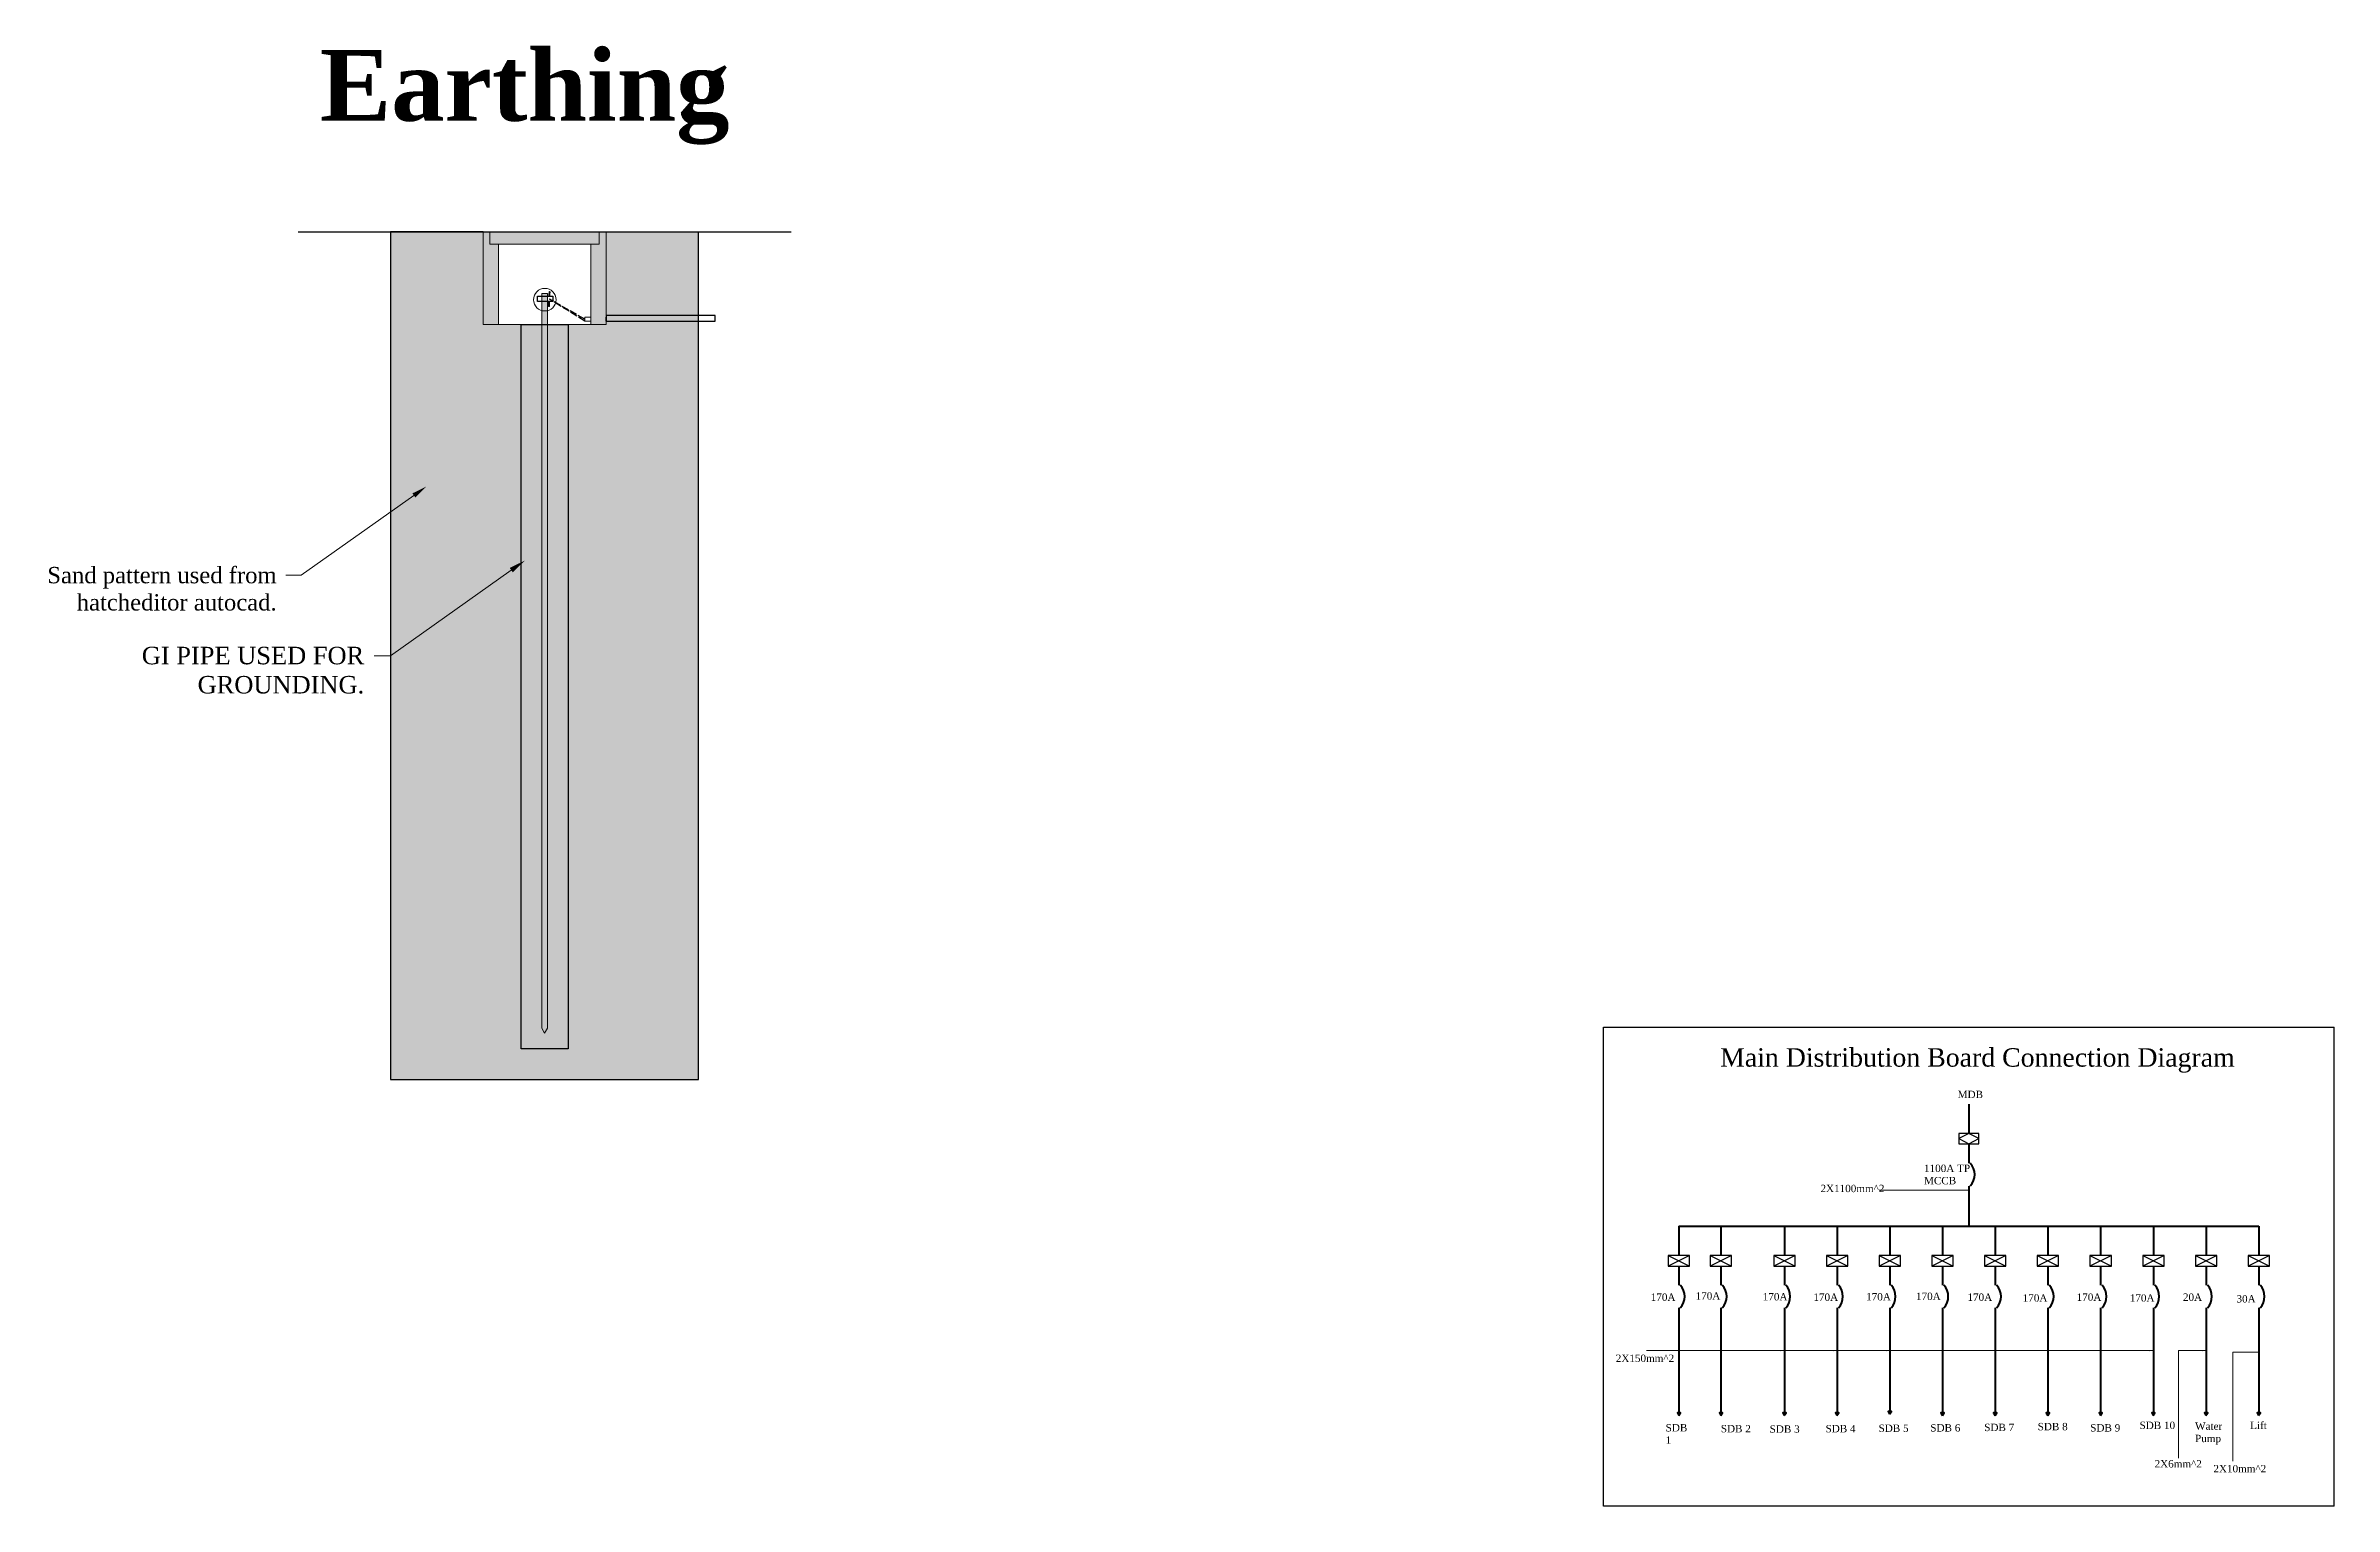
# Model space of a CAD drawing. Header units: inches. Extents: x -412 to 20037, y 548 to 16595.
# Drawn here: x 7424 to 11151, y 8844 to 11221 of the extents above; entities that cross this region are included whole.
import ezdxf
from ezdxf import colors
from ezdxf.entities.mleader import LeaderData, LeaderLine
from ezdxf.math import Vec2, Vec3

# ---------------------------------------------------------------- set-up
doc = ezdxf.new("R2010")
doc.units = ezdxf.units.IN
doc.header["$MEASUREMENT"] = 0
doc.linetypes.add('ACAD_ISO02W100', pattern=[15, 12, -3])
doc.layers.add('bath', color=4, linetype='Continuous')
doc.layers.add('bed and sufa', color=90, linetype='Continuous')
doc.styles.add('A', font='times.ttf', dxfattribs={"height": 12})
doc.styles.add('Komol Dim', font='ARIALN.TTF')
doc.styles.get("Standard").update_dxf_attribs({"font": 'arial.ttf'})
doc.dimstyles.new('komol Dim', dxfattribs={"dimscale": 0, "dimtxt": 6, "dimasz": 2, "dimexe": 0.5, "dimexo": 0, "dimgap": 0, "dimtad": 2, "dimdec": 1, "dimzin": 3, "dimdsep": 46, "dimlunit": 4, "dimtxsty": 'Komol Dim', "dimblk": 'do.col', "dimcen": 1, "dimdle": 1, "dimclrd": 7, "dimclre": 8, "dimclrt": 256, "dimaunit": 1, "dimadec": 0, "dimazin": 0, "dimtfac": 1, "dimtdec": 1, "dimtofl": 0, "dimtmove": 2, "dimatfit": 3, "dimfxl": 1, "dimtfill": 1, "dimtfillclr": 3, "dimtolj": 1, "dimtzin": 0, "dimlwd": 13, "dimlwe": 13, "dimarcsym": 0})
pattern_1 = [(37.50000000000001, (-1283760.031590353, -974335.2596362758), (-0.8026387292294468, 24.55089596460055), [0, -19.36729371223466, 0, -21.66078902026245, 0, -20.70516597525087]), (7.499999999999999, (-1283760.031590353, -974335.2596362758), (22.54985872104672, 35.95877088429721), [0, -10.44814529212659, 0, -17.4560476222115, 0, -6.689361315081051]), (327.5, (-1283775.703808291, -974335.2596362758), (39.67929330346814, 0.07209484507904924), [0, -6.370820300077191, 0, -22.93495308027789, 0, -29.9428554103628]), (317.5, (-1283775.703808291, -974335.2596362758), (38.30299958791682, 11.18301305582318), [0, -3.185410150038595, 0, -15.03513590818217, 0, -17.20121481020842])]

msp = doc.modelspace()

# ---------------------------------------------------------------- texts
at = {"lineweight": 25, "insert": (7870.332019557536, 11213.83894401704), "char_height": 115.2, "attachment_point": 1}
msp.add_mtext_dynamic_manual_height_columns('{\\fTimes New Roman|b1|i0|c0|p18;Earthing}', width=8633.195833316726, gutter_width=0.8, heights=[0], dxfattribs=at)
at = {"color": 7, "lineweight": 30, "insert": (10569.67949948, 9569.059216718982), "char_height": 30, "width": 1064.874038836191, "attachment_point": 5, "style": 'A'}
msp.add_mtext('Main Distribution Board Connection Diagram', dxfattribs=at)
at = {"color": 7, "lineweight": 40, "char_height": 12, "attachment_point": 1, "style": 'A'}
for s, insert, width in [('MDB', (10537.53656144766, 9519.839532119051), 43.92664822883671), ('1100A TP MCCB', (10482.73890365486, 9399.489999665635), 95.6682561802736), ('2X1100mm^ 2', (10314.09028646027, 9366.699982485126), 43.92664822883671), ('170A', (10037.68485278892, 9189.792319387027), 43.92664822883671), ('170A', (10110.7462833436, 9191.813659583455), 43.92664822883671), ('170A', (10220.08340439736, 9190.473281933231), 43.92664822883671), ('170A', (10302.60427038779, 9189.802776233937), 43.92664822883671), ('170A', (10388.47932272323, 9190.473281933231), 43.92664822883671), ('170A', (10469.65851417556, 9191.143470758343), 43.92664822883671), ('170A', (10553.52105470398, 9189.802776233937), 43.92664822883671), ('170A', (10643.42200642021, 9188.462398583713), 43.92664822883671), ('170A', (10731.30957056279, 9189.802776233937), 43.92664822883671), ('170A', (10817.85633593402, 9188.462398583713), 43.92664822883671), ('20A', (10904.40222553851, 9189.802776233937), 43.92664822883671), ('30A', (10991.61895241204, 9187.121704059366), 43.92664822883671), ('2X150mm^ 2', (9980.721271898976, 9090.320030566596), 43.92664822883671), ('Lift', (11013.88882305706, 8981.142388238866), 43.92664822883671), ('SDB 1', (10061.98562634108, 8977.188777862877), 43.92664822883671), ('SDB 2', (10151.79199525714, 8975.747288978138), 58.14390193838335), ('SDB 3', (10231.37116100383, 8975.07361453737), 53.21140645936248), ('SDB 4', (10322.41673975741, 8975.747288978138), 54.37195813025755), ('SDB 5', (10408.74018462782, 8976.420963418848), 50.60010053796577), ('SDB 6', (10493.04148425779, 8977.094954733799), 53.50152282312047), ('SDB 7', (10580.84935363347, 8977.774332909208), 55.82279859660775), ('SDB 8', (10667.84801460616, 8979.121998664868), 50.61165346301277), ('SDB 9', (10753.49799490755, 8977.10065846844), 54.32557399838697), ('SDB 10', (10833.75237675663, 8981.143338861297), 63.23891431062657), ('Water\\PPump', (10924.19280074153, 8979.794722483206), 43.92664822883671), ('2X6mm^ 2', (10858.21742681426, 8918.564269869283), 43.92664822883671), ('2X10mm^ 2', (10954.03762232792, 8910.686806775419), 43.92664822883671)]:
    msp.add_mtext(s, dxfattribs=dict(at, insert=insert, width=width))

# ---------------------------------------------------------------- blocks, each defined once
blk = doc.blocks.new('do.col')
at = {"color": 0, "linetype": 'ByBlock', "lineweight": -2}
for p in [(-1, 0), (0, 1), (0, -1), (1, 0)]:
    blk.add_line(p, (0, 0), dxfattribs=at)
at = {"color": 3, "const_width": 0.375}
blk.add_lwpolyline([(-0.1875, 0, 1), (0.1875, 0, 1)], format="xyb", close=True, dxfattribs=at)

# ---------------------------------------------------------------- hatches: boundary and pattern name
at = {"true_color": 0x939598, "transparency": 33554687}
h = msp.add_hatch(dxfattribs=at)
h.set_pattern_fill('AR-SAND', color=252, scale=0.5016393937068654)
h.set_pattern_definition(pattern_1)
edge = h.paths.add_edge_path()
edge.add_arc((8236.300190927752, 11137.11135375563), 903.4626787019031, 253.88176429235142, 267.5751287934514, ccw=False)
edge.add_line((7985.480494075746, 10269.16303070977), (7985.480494075746, 9952.625097835065))
edge.add_arc((8236.300190927752, 10804.89602655888), 888.4122107873641, 253.6010689836722, 267.5340242150499)
edge.add_line((8198.075269127556, 9917.30653156124), (8198.075269127556, 10234.45767312195))
edge = h.paths.add_edge_path()
edge.add_arc((8236.300190927752, 11137.11135375563), 903.4626787020244, 272.42487120659166, 286.1182357076764, ccw=False)
edge.add_line((8274.52511272888, 10234.45767312281), (8274.52511272888, 9917.306531562095))
edge.add_arc((8236.300190927752, 10804.89602655794), 888.4122107872805, 272.4659757849946, 286.3989310163602)
edge.add_line((8487.11988778162, 9952.62509783607), (8487.11988778162, 10269.16303071078))
edge = h.paths.add_edge_path()
edge.add_arc((8236.300190927752, 11497.01129006937), 903.4626787020244, 272.42487120659166, 286.1182357076764, ccw=False)
edge.add_line((8274.52511272888, 10594.35760943655), (8274.52511272888, 10249.52185875854))
edge.add_arc((8236.300190927752, 11137.11135375656), 888.4122107875083, 272.4659757849939, 286.3989310163561)
edge.add_line((8487.11988778162, 10284.84042503282), (8487.11988778162, 10629.06296702392))
edge = h.paths.add_edge_path()
edge.add_arc((8236.300190927752, 11497.01129006937), 903.4626787021309, 253.8817642923555, 267.5751287934521, ccw=False)
edge.add_line((7985.480494075746, 10629.06296702351), (7985.480494075746, 10284.84042503242))
edge.add_arc((8236.300190927752, 11137.11135375563), 888.4122107873641, 253.6010689836722, 267.5340242150499)
edge.add_line((8198.075269127556, 10249.52185875799), (8198.075269127556, 10594.357609436))
edge = h.paths.add_edge_path()
edge.add_line((8198.075269127556, 10767.12800032057), (8135.972312186039, 10767.12800032057))
edge.add_line((8135.972312187136, 10767.12800032057), (8135.972312187136, 10917.61981843226))
edge.add_line((8135.972312187136, 10917.61981843289), (7985.48049407544, 10917.61981843289))
edge.add_line((7985.480494075746, 10917.61981843289), (7985.480494075746, 10644.74036134614))
edge.add_arc((8236.300190927752, 11497.01129006937), 888.4122107873641, 253.6010689836722, 267.5340242150499)
edge.add_line((8198.075269127556, 10609.42179507174), (8198.075269127556, 10767.12800032064))
edge = h.paths.add_edge_path()
edge.add_line((8487.11988778162, 10917.61981843289), (8336.628069669925, 10917.61981843289))
edge.add_line((8336.6280696693, 10917.61981843289), (8336.6280696693, 10767.12800032119))
edge.add_line((8336.6280696693, 10767.12800032057), (8274.525112728694, 10767.12800032057))
edge.add_line((8274.52511272888, 10767.12800032057), (8274.52511272888, 10609.42179507167))
edge.add_arc((8236.300190927752, 11497.01129006937), 888.4122107872805, 272.4659757849946, 286.3989310163602)
edge.add_line((8487.11988778162, 10644.74036134656), (8487.11988778162, 10917.61981843332))
edge = h.paths.add_edge_path()
edge.add_arc((8236.300190927752, 10804.89602655888), 903.4626787020244, 272.42487120659166, 286.1182357076764, ccw=False)
edge.add_line((8274.52511272888, 9902.242345926054), (8274.52511272888, 9589.098140900378))
edge.add_arc((8236.300190927752, 10476.68763589643), 888.4122107875083, 272.4659757849939, 286.3989310163561)
edge.add_line((8487.11988778162, 9624.416707173623), (8487.11988778162, 9936.947703513295))
edge = h.paths.add_edge_path()
edge.add_arc((8236.300190927752, 10804.89602655888), 903.4626787021309, 253.8817642923555, 267.5751287934521, ccw=False)
edge.add_line((7985.480494075746, 9936.947703512087), (7985.480494075746, 9624.416707173328))
edge.add_arc((8236.300190927752, 10476.68763589643), 888.4122107873641, 253.6010689836722, 267.5340242150499)
edge.add_line((8198.075269127556, 9589.098140899725), (8198.075269127556, 9902.2423459254))
edge = h.paths.add_edge_path()
edge.add_arc((8236.300190927752, 10476.68763589643), 903.4626787021972, 253.8817642923555, 286.11823570768826, ccw=False)
edge.add_line((7985.480494075746, 9608.739312851503), (7985.480494075746, 9538.11148573889))
edge.add_line((7985.480494075746, 9538.11148573894), (8487.119887782612, 9538.11148573894))
edge.add_line((8487.11988778162, 9538.11148573894), (8487.11988778162, 9608.739312851554))
at = {"lineweight": 5, "true_color": 0xc7c8ca, "transparency": 33554559}
h = msp.add_hatch(color=9, dxfattribs=at)
h.dxf.hatch_style = 1
h.paths.add_polyline_path([(8161.054281872988, 10897.55424268514), (8147.259198544838, 10897.55424268514), (8147.259198545769, 10917.61981843289), (8135.972312187136, 10917.61981843289), (8135.972312187136, 10767.12800032057), (8161.054281872988, 10767.12800032057)])
h = msp.add_hatch(color=9, dxfattribs=at)
h.dxf.hatch_style = 1
h.paths.add_polyline_path([(8325.341183311597, 10917.61981843289), (8147.259198545769, 10917.61981843289), (8147.259198544838, 10897.55424268514), (8325.341183311597, 10897.55424268514)])
h.paths.add_polyline_path([(8336.6280696693, 10917.61981843289), (8325.341183311597, 10917.61981843289), (8325.341183311597, 10897.55424268514), (8311.546099984378, 10897.55424268514), (8311.546099984378, 10767.12800032057), (8336.6280696693, 10767.12800032057)])
at = {"true_color": 0xc79500}
h = msp.add_hatch(color=42, dxfattribs=at)
h.dxf.hatch_style = 1
h.paths.add_polyline_path([(8241.078306153708, 9621.63333312951), (8241.078306153708, 10817.29193969134), (8231.522075703659, 10817.29193969134), (8231.522075703659, 9621.63333312951), (8236.300190928683, 9613.357394794635)])
at = {"lineweight": 5}
h = msp.add_hatch(color=42, dxfattribs=at)
h.dxf.hatch_style = 1
edge = h.paths.add_edge_path()
edge.add_spline(control_points=[(8244.433323576406, 10812.22995116811), (8244.526439244219, 10816.4386973704), (8245.424441450567, 10820.39734540198)], knot_values=[0, 0, 0, 1, 1, 1], degree=2, periodic=0)
edge.add_line((8245.424441450567, 10820.39734540198), (8243.973939681, 10820.66951063901))
edge.add_spline(control_points=[(8243.973939681717, 10820.66951063897), (8243.196496879973, 10816.87364406761), (8242.953050550364, 10812.22995116811)], knot_values=[0, 0, 0, 1, 1, 1], degree=2, periodic=0)
edge.add_line((8242.953050550364, 10812.22995116811), (8244.433323576306, 10812.22995116811))
edge = h.paths.add_edge_path()
edge.add_spline(control_points=[(8244.13166737213, 10796.49741988227), (8244.133502426848, 10799.60216363769), (8244.140781105787, 10802.21764432143), (8244.169622592919, 10804.5062831274)], knot_values=[0.1003914511882488, 0.1003914511882488, 0.1003914511882488, 0.1003914511882488, 0.4108481903518311, 0.4108481903518311, 0.4108481903518311, 0.4108481903518311], degree=3, periodic=0)
edge.add_line((8244.169622592919, 10804.5062831274), (8242.692124919735, 10804.5062831274))
edge.add_spline(control_points=[(8242.692124919326, 10804.5062831274), (8242.663336898491, 10802.2109582952), (8242.656289275095, 10799.59565761656), (8242.654563938559, 10796.49741988227)], knot_values=[0.1003580315350845, 0.1003580315350845, 0.1003580315350845, 0.1003580315350845, 0.4099408311922101, 0.4099408311922101, 0.4099408311922101, 0.4099408311922101], degree=3, periodic=0)
edge.add_line((8242.654563938559, 10796.49741988227), (8244.131667372516, 10796.49741988227))
at = {"true_color": 0xc7c8ca, "transparency": 33554559}
h = msp.add_hatch(color=9, dxfattribs=at)
h.dxf.hatch_style = 1
h.paths.add_polyline_path([(8231.522075703659, 10767.12800032057), (8198.075269127556, 10767.12800032057), (8198.075269127556, 9588.275425109714), (8274.52511272888, 9588.275425109714), (8274.52511272888, 10767.12800032057), (8241.078306153708, 10767.12800032057), (8241.078306153708, 9621.63333312951), (8236.300190928683, 9613.357394794635), (8231.522075703659, 9621.63333312951)])
at = {"true_color": 0x000000, "transparency": 33554687}
h = msp.add_hatch(dxfattribs=at)
h.set_pattern_fill('AR-SAND', color=18, scale=0.5016393937068654)
h.set_pattern_definition(pattern_1)
h.paths.add_polyline_path([(8198.075269127556, 10249.52185875799, -0.060868993060672), (7985.480494075746, 10284.84042503189), (7985.480494075746, 10269.16303070977, 0.05981977438188937), (8198.075269127556, 10234.45767312281)])
h.paths.add_polyline_path([(8487.11988778162, 10269.16303070977), (8487.11988778162, 10284.84042503282, -0.06086899306061428), (8274.52511272888, 10249.52185875799), (8274.52511272888, 10234.45767312281, 0.05981977438183232)])
h.paths.add_polyline_path([(8198.075269127556, 10609.42179507174, -0.06086899306067201), (7985.480494075746, 10644.74036134563), (7985.480494075746, 10629.06296702351, 0.05981977438188938), (8198.075269127556, 10594.35760943655)])
h.paths.add_polyline_path([(8487.11988778162, 10629.06296702351), (8487.11988778162, 10644.74036134656, -0.06086899306061428), (8274.52511272888, 10609.42179507174), (8274.52511272888, 10594.35760943655, 0.05981977438183232)])
h.paths.add_polyline_path([(8198.075269127556, 9917.30653156124, -0.060868993060672), (7985.480494075746, 9952.62509783607), (7985.480494075746, 9936.947703512087, 0.05981977438188938), (8198.075269127556, 9902.242345926054)])
h.paths.add_polyline_path([(8487.11988778162, 9936.947703513018), (8487.11988778162, 9952.62509783607, -0.06086899306061428), (8274.52511272888, 9917.30653156124), (8274.52511272888, 9902.242345926054, 0.05981977438183234)])
h.paths.add_polyline_path([(8487.11988778162, 9608.739312851503), (8487.11988778162, 9624.416707173623, -0.06086899306061428), (8274.52511272888, 9589.098140899725), (8274.52511272888, 9588.275425109714), (8198.075269127556, 9588.275425109714), (8198.075269127556, 9589.098140899725, -0.06086899306067201), (7985.480494075746, 9624.416707173623), (7985.480494075746, 9608.739312851503, 0.1415931687258609)])

# ---------------------------------------------------------------- linework, layer by layer
for p, q in [((7985.480494074814, 10917.61981843289), (8487.11988778162, 10917.61981843289)), ((8135.972312187136, 10917.61981843289), (7985.480494075746, 10917.61981843289)), ((8336.6280696693, 10772.73258184146), (8336.6280696693, 10779.10340214211)), ((8336.6280696693, 10772.73258184146), (8336.6280696693, 10779.10340214211))]:
    msp.add_line(p, q)
at = {"lineweight": 15}
for p, q in [((8336.6280696693, 10917.61981843289), (8135.972312187136, 10917.61981843289)), ((8311.546099984378, 10767.12800032057), (8311.546099984378, 10897.55424268514)), ((8336.6280696693, 10767.12800032057), (8336.6280696693, 10917.61981843289)), ((8487.11988778162, 10917.61981843289), (8336.6280696693, 10917.61981843289))]:
    msp.add_line(p, q, dxfattribs=at)
at = {"lineweight": 13}
for p, q in [((8135.972312187136, 10917.61981843289), (8135.972312187136, 10767.12800032057)), ((8161.054281872988, 10897.55424268514), (8161.054281872988, 10767.12800032057)), ((8135.972312187136, 10767.12800032057), (8226.267403054342, 10767.12800032057)), ((8246.332978802093, 10767.12800032057), (8336.6280696693, 10767.12800032057))]:
    msp.add_line(p, q, dxfattribs=at)
at = {"lineweight": 9}
for p, q in [((8147.259198545769, 10917.61981843289), (8147.259198544838, 10897.55424268514)), ((8325.341183311597, 10897.55424268514), (8147.259198544838, 10897.55424268514)), ((8325.341183311597, 10897.55424268514), (8325.341183311597, 10917.61981843289))]:
    msp.add_line(p, q, dxfattribs=at)
at = {"color": 3, "lineweight": 9}
msp.add_line((8243.973939681717, 10820.66951063897), (8245.424441450567, 10820.39734540198), dxfattribs=at)
at = {"color": 3, "linetype": 'ACAD_ISO02W100'}
msp.add_line((8301.513312110037, 10772.73258184146), (8244.169622592919, 10808.36915354859), dxfattribs=at)
at = {"color": 42, "lineweight": 5}
msp.add_line((8242.654563938559, 10796.49741988227), (8244.13166737213, 10796.49741988227), dxfattribs=at)
at = {"color": 7, "lineweight": 30}
for p, q in [((9960.800917249871, 9623.51134081146), (11150.81878656708, 9623.51134081146)), ((9960.800917249871, 8843.511251640222), (9960.800917249871, 9623.51134081146)), ((11150.81878656708, 8843.511355674891), (11150.81878656708, 9623.51134081146)), ((10539.47164184187, 9449.962460488961), (10539.47164398438, 9433.624251136564)), ((10572.14806197499, 9449.962460488961), (10539.47164184187, 9449.962456203953)), ((10555.80985190845, 9449.962458346457), (10539.47164291315, 9441.793355812762)), ((10539.47164291315, 9441.793355812762), (10555.80985333677, 9433.624251136564)), ((10539.47164398438, 9433.624251136564), (10572.14806268917, 9433.624251136564)), ((10572.14806233207, 9441.793355812762), (10555.80985190845, 9449.962458346457)), ((10555.80985333677, 9433.624251136564), (10572.14806233207, 9441.793355812762)), ((10572.14806268917, 9433.624251136564), (10572.14806197499, 9449.962460488961)), ((10066.24006054568, 9251.472153346866), (10066.24006282777, 9234.069764015392)), ((10101.04484073003, 9251.472153346866), (10066.24006054568, 9251.47214878276)), ((10066.24006054568, 9251.47214878276), (10101.04484149069, 9234.069764015392)), ((10101.04484073003, 9251.472153346866), (10066.24006282777, 9234.069764015392)), ((10101.04484149069, 9234.069764015392), (10101.04484073003, 9251.472153346866)), ((10134.66502142813, 9251.472153346866), (10134.66502371021, 9234.069764015392)), ((10169.46980161247, 9251.472153346866), (10134.66502142813, 9251.47214878276)), ((10134.66502142813, 9251.47214878276), (10169.46980237313, 9234.069764015392)), ((10169.46980161247, 9251.472153346866), (10134.66502371021, 9234.069764015392)), ((10169.46980237313, 9234.069764015392), (10169.46980161247, 9251.472153346866)), ((10237.93729737133, 9251.472153346866), (10237.93729965342, 9234.069764015392)), ((10272.74207755568, 9251.472153346866), (10237.93729737133, 9251.47214878276)), ((10237.93729737133, 9251.47214878276), (10272.74207831634, 9234.069764015392)), ((10272.74207755568, 9251.472153346866), (10237.93729965342, 9234.069764015392)), ((10272.74207831634, 9234.069764015392), (10272.74207755568, 9251.472153346866)), ((10323.78591578416, 9251.472153346866), (10323.78591806625, 9234.069764015392)), ((10358.59069596851, 9251.472153346866), (10323.78591578416, 9251.47214878276)), ((10323.78591578416, 9251.47214878276), (10358.59069672917, 9234.069764015392)), ((10358.59069596851, 9251.472153346866), (10323.78591806625, 9234.069764015392)), ((10358.59069672917, 9234.069764015392), (10358.59069596851, 9251.472153346866)), ((10409.63453419699, 9251.472153346866), (10409.63453647908, 9234.069764015392)), ((10444.43931438134, 9251.472153346866), (10409.63453419699, 9251.47214878276)), ((10409.63453419699, 9251.47214878276), (10444.43931514199, 9234.069764015392)), ((10444.43931438134, 9251.472153346866), (10409.63453647908, 9234.069764015392)), ((10444.43931514199, 9234.069764015392), (10444.43931438134, 9251.472153346866)), ((10495.48315260981, 9251.472153346866), (10495.4831548919, 9234.069764015392)), ((10530.28793279416, 9251.472153346866), (10495.48315260981, 9251.47214878276)), ((10495.48315260981, 9251.47214878276), (10530.28793355482, 9234.069764015392)), ((10530.28793279416, 9251.472153346866), (10495.4831548919, 9234.069764015392)), ((10530.28793355482, 9234.069764015392), (10530.28793279416, 9251.472153346866)), ((10581.33177102264, 9251.472153346866), (10581.33177330473, 9234.069764015392)), ((10616.13655120699, 9251.472153346866), (10581.33177102264, 9251.47214878276)), ((10581.33177102264, 9251.47214878276), (10616.13655196765, 9234.069764015392)), ((10616.13655120699, 9251.472153346866), (10581.33177330473, 9234.069764015392)), ((10616.13655196765, 9234.069764015392), (10616.13655120699, 9251.472153346866)), ((10667.18038943547, 9251.472153346866), (10667.18039171756, 9234.069764015392)), ((10701.98516961982, 9251.472153346866), (10667.18038943547, 9251.47214878276)), ((10667.18038943547, 9251.47214878276), (10701.98517038047, 9234.069764015392)), ((10701.98516961982, 9251.472153346866), (10667.18039171756, 9234.069764015392)), ((10701.98517038047, 9234.069764015392), (10701.98516961982, 9251.472153346866)), ((10753.02900784829, 9251.472153346866), (10753.02901013038, 9234.069764015392)), ((10787.83378803264, 9251.472153346866), (10753.02900784829, 9251.47214878276)), ((10753.02900784829, 9251.47214878276), (10787.8337887933, 9234.069764015392)), ((10787.83378803264, 9251.472153346866), (10753.02901013038, 9234.069764015392)), ((10787.8337887933, 9234.069764015392), (10787.83378803264, 9251.472153346866)), ((10838.87762626112, 9251.472153346866), (10838.87762854321, 9234.069764015392)), ((10873.68240644547, 9251.472153346866), (10838.87762626112, 9251.47214878276)), ((10838.87762626112, 9251.47214878276), (10873.68240720613, 9234.069764015392)), ((10873.68240644547, 9251.472153346866), (10838.87762854321, 9234.069764015392)), ((10873.68240720613, 9234.069764015392), (10873.68240644547, 9251.472153346866)), ((10924.72624467395, 9251.472153346866), (10924.72624695604, 9234.069764015392)), ((10959.5310248583, 9251.472153346866), (10924.72624467395, 9251.47214878276)), ((10924.72624467395, 9251.47214878276), (10959.53102561896, 9234.069764015392)), ((10959.5310248583, 9251.472153346866), (10924.72624695604, 9234.069764015392)), ((10959.53102561896, 9234.069764015392), (10959.5310248583, 9251.472153346866)), ((11010.57486308677, 9251.472153346866), (11010.57486536886, 9234.069764015392)), ((11045.37964327112, 9251.472153346866), (11010.57486308677, 9251.47214878276)), ((11010.57486308677, 9251.47214878276), (11045.37964403178, 9234.069764015392)), ((11045.37964327112, 9251.472153346866), (11010.57486536886, 9234.069764015392)), ((11045.37964403178, 9234.069764015392), (11045.37964327112, 9251.472153346866)), ((10066.24006282777, 9234.069764015392), (10101.04484149069, 9234.069764015392)), ((10134.66502371021, 9234.069764015392), (10169.46980237313, 9234.069764015392)), ((10237.93729965342, 9234.069764015392), (10272.74207831634, 9234.069764015392)), ((10323.78591806625, 9234.069764015392), (10358.59069672917, 9234.069764015392)), ((10409.63453647908, 9234.069764015392), (10444.43931514199, 9234.069764015392)), ((10495.4831548919, 9234.069764015392), (10530.28793355482, 9234.069764015392)), ((10581.33177330473, 9234.069764015392), (10616.13655196765, 9234.069764015392)), ((10667.18039171756, 9234.069764015392), (10701.98517038047, 9234.069764015392)), ((10753.02901013038, 9234.069764015392), (10787.8337887933, 9234.069764015392)), ((10838.87762854321, 9234.069764015392), (10873.68240720613, 9234.069764015392)), ((10924.72624695604, 9234.069764015392), (10959.53102561896, 9234.069764015392)), ((11010.57486536886, 9234.069764015392), (11045.37964403178, 9234.069764015392)), ((10928.37425413131, 8843.511336228177), (9960.800917249871, 8843.511251640222)), ((11150.81878656708, 8843.511355674891), (10928.37425413131, 8843.511336228177))]:
    msp.add_line(p, q, dxfattribs=at)
at = {"color": 7, "lineweight": 40}
for p, q in [((10555.80985190845, 9498.00583526654), (10555.80985190845, 9449.962458346457)), ((10555.80985190845, 9433.624251136564), (10555.80985190845, 9401.919081426375)), ((10555.80985190845, 9364.70846441236), (10555.80985190845, 9299.515527984895)), ((10083.64245063788, 9299.515527984895), (10083.64245063788, 9251.472151064812)), ((10083.64245063788, 9299.515527984895), (11027.97725317898, 9299.515527984895)), ((10152.06741152033, 9299.515527984895), (10152.06741152033, 9251.472151064812)), ((10255.33968746354, 9299.515527984895), (10255.33968746354, 9251.472151064812)), ((10341.18830587636, 9299.515527984895), (10341.18830587636, 9251.472151064812)), ((10427.03692428919, 9299.515527984895), (10427.03692428919, 9251.472151064812)), ((10512.88554270202, 9299.515527984895), (10512.88554270202, 9251.472151064812)), ((10598.73416111484, 9299.515527984895), (10598.73416111484, 9251.472151064812)), ((10684.58277952767, 9299.515527984895), (10684.58277952767, 9251.472151064812)), ((10770.4313979405, 9299.515527984895), (10770.4313979405, 9251.472151064812)), ((10856.28001635332, 9299.515527984895), (10856.28001635332, 9251.472151064812)), ((10942.12863476615, 9299.515527984895), (10942.12863476615, 9251.472151064812)), ((11027.97725317898, 9299.515527984895), (11027.97725317898, 9251.472151064812)), ((10083.64245063788, 9234.069764015392), (10083.64245063788, 9203.42877414473)), ((10152.06741152033, 9234.069764015392), (10152.06741152033, 9203.42877414473)), ((10255.33968746354, 9234.069764015392), (10255.33968746354, 9203.42877414473)), ((10341.18830587636, 9234.069764015392), (10341.18830587636, 9203.42877414473)), ((10427.03692428919, 9234.069764015392), (10427.03692428919, 9203.42877414473)), ((10512.88554270202, 9234.069764015392), (10512.88554270202, 9203.42877414473)), ((10598.73416111484, 9234.069764015392), (10598.73416111484, 9203.42877414473)), ((10684.58277952767, 9234.069764015392), (10684.58277952767, 9203.42877414473)), ((10770.4313979405, 9234.069764015392), (10770.4313979405, 9203.42877414473)), ((10856.28001635332, 9234.069764015392), (10856.28001635332, 9203.42877414473)), ((10942.12863476615, 9234.069764015392), (10942.12863476615, 9203.42877414473)), ((11027.97725317898, 9234.069764015392), (11027.97725317898, 9203.42877414473)), ((10083.64245063788, 9166.289435620241), (10083.64245063788, 8995.726372140682)), ((10152.06741152033, 9166.289435620241), (10152.06741152033, 8995.726372140682)), ((10255.33968746354, 9166.289435620241), (10255.33968746354, 8995.726372140682)), ((10341.18830587636, 9166.289435620241), (10341.18830587636, 8995.726372140682)), ((10427.03692428919, 9166.289435620241), (10427.03692428919, 8995.726372140682)), ((10512.88554270202, 9166.289435620241), (10512.88554270202, 8995.726372140682)), ((10598.73416111484, 9166.289435620241), (10598.73416111484, 8995.726372140682)), ((10684.58277952767, 9166.289435620241), (10684.58277952767, 8995.726372140682)), ((10770.4313979405, 9166.289435620241), (10770.4313979405, 8995.726372140682)), ((10856.28001635332, 9166.289435620241), (10856.28001635332, 8995.726372140682)), ((10942.12863476615, 9166.289435620241), (10942.12863476615, 8995.726372140682)), ((11027.97725317898, 9166.289435620241), (11027.97725317898, 8995.726372140682))]:
    msp.add_line(p, q, dxfattribs=at)
msp.add_lwpolyline([(7834.988675962493, 10917.61981843289), (7985.480494075746, 10917.61981843289), (7985.480494075746, 9538.11148573894), (8487.11988778162, 9538.11148573894), (8487.11988778162, 10917.61981843289), (8637.611705893942, 10917.61981843289)])
for points in [[(8224.88630312511, 10812.98732918674), (8249.779380271546, 10812.98732918674), (8249.779380271546, 10804.50628312834), (8224.88630312511, 10804.50628312834)], [(8336.6280696693, 10772.73258184146), (8514.212386069921, 10772.73258184146), (8514.212386069921, 10781.72470522775), (8336.6280696693, 10781.72470522775)]]:
    msp.add_lwpolyline(points, close=True)
at = {"color": 42, "lineweight": 5}
msp.add_lwpolyline([(8241.078306153708, 9621.63333312951), (8241.078306153708, 10817.29193969134), (8231.522075703659, 10817.29193969134), (8231.522075703659, 9621.63333312951), (8236.300190928683, 9613.357394794635)], close=True, dxfattribs=at)
at = {"lineweight": 9}
msp.add_lwpolyline([(8311.546099984378, 10779.10340214211), (8301.513312110037, 10779.10340214211), (8301.513312110037, 10772.73258184146), (8311.546099984378, 10772.73258184146)], dxfattribs=at)
at = {"color": 252, "true_color": 0x939598}
msp.add_lwpolyline([(8274.52511272888, 10767.12800032057), (8274.52511272888, 9588.275425109714), (8198.075269127556, 9588.275425109714), (8198.075269127556, 10767.12800032057)], close=True, dxfattribs=at)
at = {"color": 7, "lineweight": 40}
for points in [[(10083.41020899467, 8991.379976821412), (10086.27725647748, 8995.726372140682), (10081.00764479829, 8995.726372140682), (10083.41020899467, 8991.379976821412)], [(10151.83516987711, 8991.379976821412), (10154.70221735993, 8995.726372140682), (10149.43260568073, 8995.726372140682), (10151.83516987711, 8991.379976821412)], [(10255.10744582032, 8991.379976821412), (10257.97449330313, 8995.726372140682), (10252.70488162394, 8995.726372140682), (10255.10744582032, 8991.379976821412)], [(10340.95606423315, 8991.379976821412), (10343.82311171596, 8995.726372140682), (10338.55350003677, 8995.726372140682), (10340.95606423315, 8991.379976821412)], [(10426.80468264598, 8993.401741326266), (10429.67173012879, 8997.748136645536), (10424.40211844959, 8997.748136645536), (10426.80468264598, 8993.401741326266)], [(10512.6533010588, 8991.379976821412), (10515.52034854161, 8995.726372140682), (10510.25073686242, 8995.726372140682), (10512.6533010588, 8991.379976821412)], [(10598.50191947163, 8991.379976821412), (10601.36896695444, 8995.726372140682), (10596.09935527525, 8995.726372140682), (10598.50191947163, 8991.379976821412)], [(10684.35053788446, 8991.379976821412), (10687.21758536727, 8995.726372140682), (10681.94797368807, 8995.726372140682), (10684.35053788446, 8991.379976821412)], [(10770.19915629728, 8991.379976821412), (10773.06620378009, 8995.726372140682), (10767.7965921009, 8995.726372140682), (10770.19915629728, 8991.379976821412)], [(10856.04777471011, 8991.379976821412), (10858.91482219292, 8995.726372140682), (10853.64521051373, 8995.726372140682), (10856.04777471011, 8991.379976821412)], [(10941.89639312294, 8991.379976821412), (10944.76344060575, 8995.726372140682), (10939.49382892656, 8995.726372140682), (10941.89639312294, 8991.379976821412)], [(11027.74501153576, 8991.379976821412), (11030.61205901857, 8995.726372140682), (11025.34244733938, 8995.726372140682), (11027.74501153576, 8991.379976821412)]]:
    msp.add_lwpolyline(points, close=True, dxfattribs=at)
at = {"color": 1, "lineweight": 9}
msp.add_circle((8236.585011627816, 10807.45456256315), 18.41049290980985, dxfattribs=at)
at = {"color": 7, "lineweight": 40}
for centre, end in [((10537.7939825143, 9383.349412164127), 42.5508728893112), ((10065.62658124373, 9184.859104882482), 42.5508728893112), ((10134.05154212618, 9184.859104882482), 42.55087288931119), ((10237.32381806939, 9184.859104882482), 42.5508728893112), ((10323.17243648221, 9184.859104882482), 42.5508728893112), ((10409.02105489504, 9184.859104882482), 42.5508728893112), ((10494.86967330787, 9184.859104882482), 42.5508728893112), ((10580.7182917207, 9184.859104882482), 42.5508728893112), ((10666.56691013352, 9184.859104882482), 42.5508728893112), ((10752.41552854635, 9184.859104882482), 42.5508728893112), ((10838.26414695918, 9184.859104882482), 42.5508728893112), ((10924.112765372, 9184.859104882482), 42.5508728893112), ((11009.96138378483, 9184.859104882482), 42.5508728893112)]:
    msp.add_arc(centre, 27.45999022272657, 317.4491271106888, end, dxfattribs=at)
at = {"color": 42, "lineweight": 5}
for points, degree in [([(8242.953050550364, 10812.22995116904), (8243.196496879973, 10816.87364406854), (8243.973939681717, 10820.66951063991)], 2), ([(8244.433323577337, 10812.22995116904), (8244.526439244219, 10816.4386973704), (8245.424441450567, 10820.39734540291)], 2), ([(8242.65456393949, 10796.4974198832), (8242.656289276027, 10799.59565761749), (8242.663336899423, 10802.21095829613), (8242.692124920257, 10804.50628312834)], 3), ([(8244.13166737213, 10796.4974198832), (8244.13350242778, 10799.60216363769), (8244.140781106718, 10802.21764432237), (8244.169622592919, 10804.50628312834)], 3)]:
    msp.add_open_spline(points, degree=degree, dxfattribs=at)
at = {"layer": 'bed and sufa', "linetype": 'ACAD_ISO02W100'}
msp.add_line((8301.513312110037, 10775.91799199179), (8244.169622592919, 10808.36915354859), dxfattribs=at)

msp.set_redraw_order([(e.dxf.handle, doc.entitydb.next_handle()) for e in msp.query("TEXT MTEXT ATTDEF DIMENSION ARC_DIMENSION")])  # texts and dimensions are drawn at this point

# ---------------------------------------------------------------- leaders
at = {"color": 7, "lineweight": 40}
for points in [[(10555.80985190845, 9357.847289512738), (10409.50404640514, 9357.847289512738)], [(10169.49106905071, 9096.82142889038), (10083.64245063788, 9096.82142889038), (10030.87417145318, 9096.82142889038)], [(10255.33968746354, 9096.82142889038), (10169.49106905071, 9096.82142889038)], [(10341.18830587636, 9096.82142889038), (10255.33968746354, 9096.82142889038)], [(10427.03692428919, 9096.82142889038), (10341.18830587636, 9096.82142889038)], [(10512.88554270205, 9096.82142889038), (10427.03692428919, 9096.82142889038)], [(10598.73416111484, 9096.82142889038), (10512.88554270205, 9096.82142889038)], [(10684.58277952767, 9096.82142889038), (10598.73416111484, 9096.82142889038)], [(10770.4313979405, 9096.82142889038), (10684.58277952767, 9096.82142889038)], [(10856.28001635332, 9096.82142889038), (10770.4313979405, 9096.82142889038)], [(10942.12863476615, 9096.82142889038), (10896.93246534342, 9096.82142889038), (10896.93246534342, 8921.724755318086)], [(11027.97725317898, 9094.283800967394), (10985.82409048374, 9094.283800967394), (10985.82409048374, 8916.649499472107)]]:
    msp.add_leader(points, dimstyle='komol Dim', override={"dimscale": 1, "dimasz": 6, "dimtad": 0, "dimfxl": 0, "dimfxlon": 1, "dimarcsym": 1}, dxfattribs=at)
at = {"layer": 'bath', "color": 5, "lineweight": 13}
ml = msp.add_multileader_mtext('Standard', dxfattribs=at)
ml.set_content('\\A1;{\\fTimes New Roman|b0|i0|c0|p18;\\C4;Sand pattern used from hatcheditor autocad.}', color=5)
ml.set_leader_properties(lineweight=5)
ml.build(insert=Vec2(0, 0))
ml.multileader.update_dxf_attribs({"dogleg_length": 0.05, "arrow_head_size": 25.08196968534327})
ctx = ml.context
ctx.base_point, ctx.char_height, ctx.arrow_head_size, ctx.landing_gap_size, ctx.plane_origin = Vec3(7422.240050820546, 10358.8419378469), 26.58688786646387, 25.08196968534327, 15.04918181120596, Vec3(7733.949317823834, 10583.0825631194)
ctx.text_align_type = 2
notes = []
notes.append((ctx, [(1, (1, 1, 0), (7840.014162702224, 10358.8419378469), (-1, 0), 25.08196968534327, [(0, [(8043.857375184743, 10503.34187073486)], 0, [])])]))
ctx.mtext.insert, ctx.mtext.width, ctx.mtext.alignment, ctx.mtext.flow_direction = Vec3(7799.883011205675, 10372.40374258051), 376.0368799996477, 3, 5
ml = msp.add_multileader_mtext('Standard', dxfattribs=at)
ml.set_content('\\A1;{\\fTimes New Roman|b0|i0|c0|p18;\\C4;GI PIPE USED FOR GROUNDING.}', color=5)
ml.set_leader_properties(lineweight=5)
ml.build(insert=Vec2(0, 0))
ml.multileader.update_dxf_attribs({"dogleg_length": 0.05, "arrow_head_size": 26.87954506873093})
ctx = ml.context
ctx.base_point, ctx.char_height, ctx.arrow_head_size, ctx.landing_gap_size, ctx.plane_origin = Vec3(7573.303697343945, 10227.86565208591), 28.49231777285478, 26.87954506873093, 16.12772704123856, Vec3(7871.814190596293, 10468.1771614637)
ctx.text_align_type = 2
notes.append((ctx, [(1, (1, 1, 0), (7985.480494075746, 10227.86565208591), (-1, 0), 26.87954506873093, [(0, [(8203.93274824941, 10382.72161065763)], 0, [])])]))
ctx.mtext.insert, ctx.mtext.width, ctx.mtext.alignment, ctx.mtext.flow_direction = Vec3(7942.473221965776, 10242.44048947585), 402.9867028091482, 3, 5
for ctx, leaders in notes:
    for number, flags, end, landing, length, lines in leaders:
        leader = LeaderData()
        leader.index, (leader.has_last_leader_line, leader.has_dogleg_vector, leader.attachment_direction) = number, flags
        leader.last_leader_point, leader.dogleg_vector, leader.dogleg_length = Vec3(end), Vec3(landing), length
        for number, points, colour, breaks in lines:
            line = LeaderLine()
            line.index, line.vertices, line.color, line.breaks = number, Vec3.list(points), colors.encode_raw_color(colour), breaks
            leader.lines.append(line)
        ctx.leaders.append(leader)

doc.saveas('drawing.dxf')
